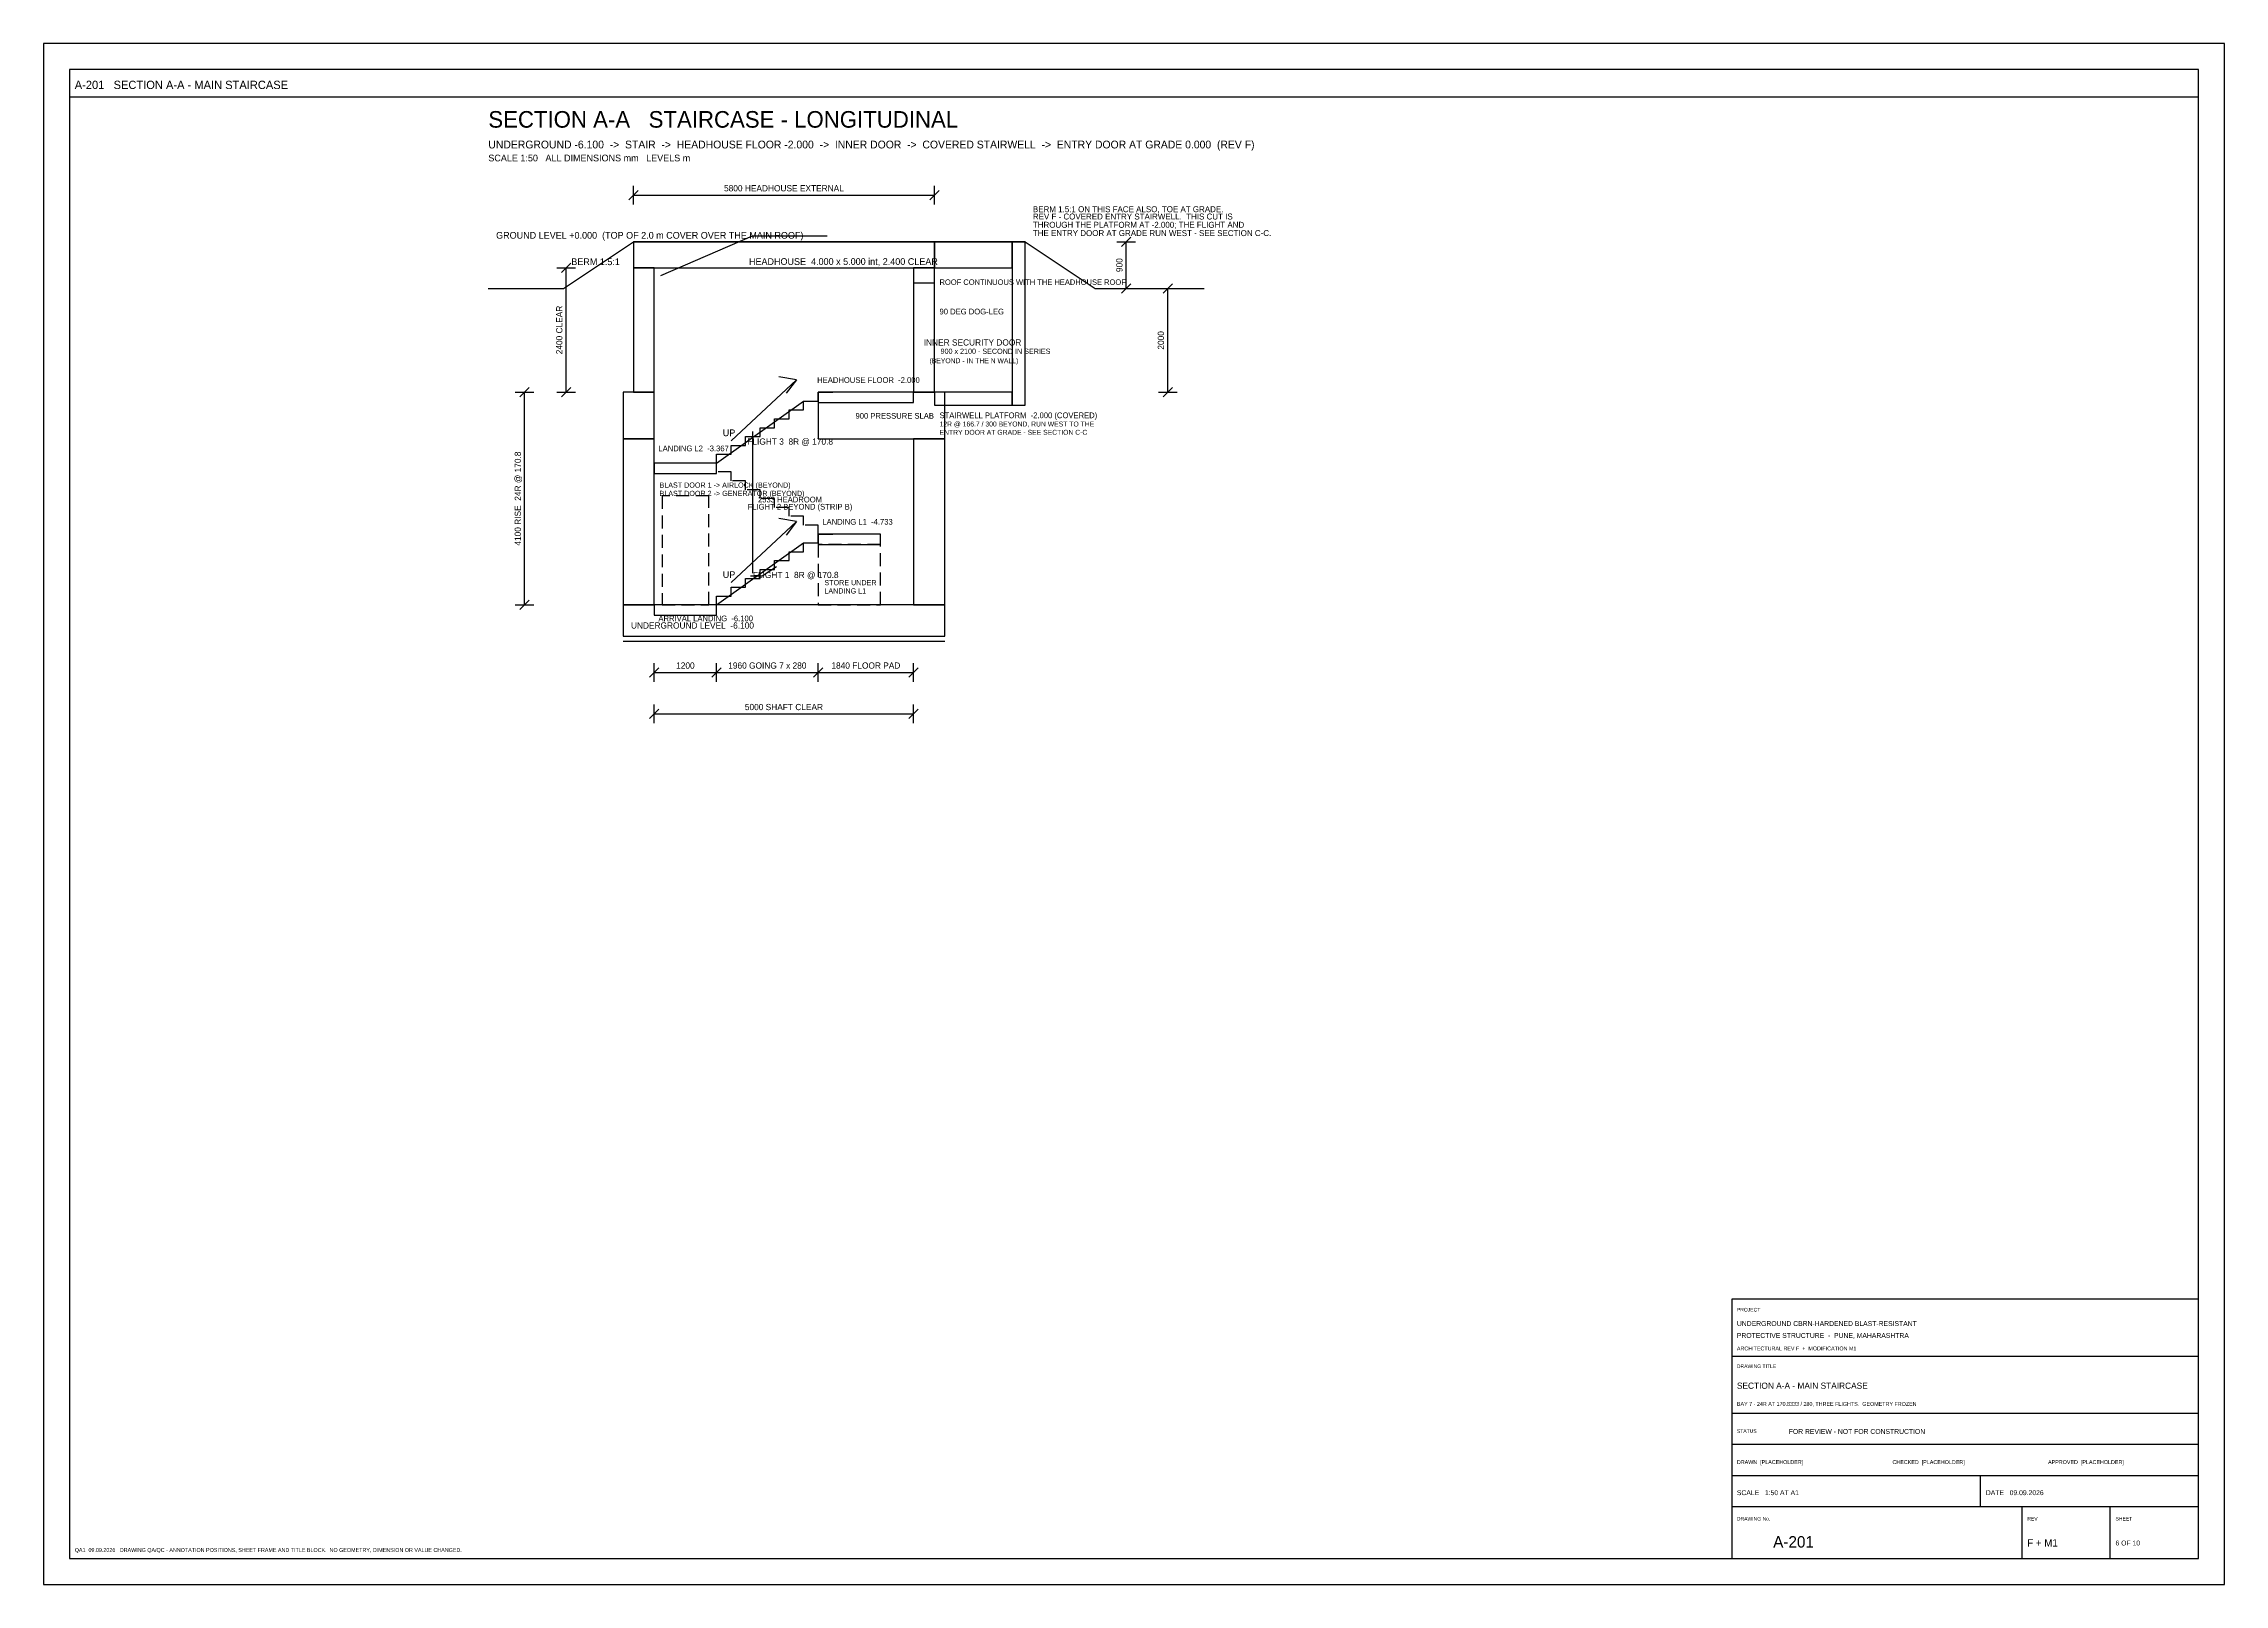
# Model space of a CAD drawing. Extents: x -11175 to 30875, y -24980 to 4720.
import ezdxf
from ezdxf.enums import TextEntityAlignment as Align

# ---------------------------------------------------------------- set-up
doc = ezdxf.new("R2010")
doc.units = 0
doc.header["$LTSCALE"] = 25
doc.linetypes.add('DASHED', pattern=[15, 10, -5])
for name, color, linetype in [('DIM', 4, 'CONTINUOUS'), ('GROUND', 42, 'CONTINUOUS'), ('HIDDEN', 8, 'DASHED'), ('LEADER', 7, 'Continuous'), ('OPENINGS', 1, 'CONTINUOUS'), ('SHEET-BORDER', 7, 'Continuous'), ('SHEET-TEXT', 7, 'Continuous'), ('SHEET-TITLEBLOCK', 7, 'Continuous'), ('STAIRS', 3, 'CONTINUOUS'), ('TEXT', 2, 'CONTINUOUS'), ('WALLS', 7, 'CONTINUOUS')]:
    doc.layers.add(name, color=color, linetype=linetype)

msp = doc.modelspace()

# ---------------------------------------------------------------- linework, layer by layer
at = {"layer": 'DIM'}
for p, q in [((110, 1710), (290, 1890)), ((200, 1620), (200, 1980)), ((200, 1800), (6000, 1800)), ((5910, 1710), (6090, 1890)), ((6000, 1620), (6000, 1980)), ((9520, 900), (9880, 900)), ((9610, 810), (9790, 990)), ((9700, 0), (9700, 900)), ((-1190, 310), (-1010, 490)), ((-1280, 400), (-920, 400)), ((-1100, -2000), (-1100, 400)), ((9520, 0), (9880, 0)), ((9610, -90), (9790, 90)), ((10320, 0), (10680, 0)), ((10410, -90), (10590, 90)), ((10500, -2000), (10500, 0)), ((-2080, -2000), (-1720, -2000)), ((-1990, -2090), (-1810, -1910)), ((-1900, -6100), (-1900, -2000)), ((-1280, -2000), (-920, -2000)), ((-1190, -2090), (-1010, -1910)), ((2080, -2937), (3340, -1760)), ((3340, -1760), (3000, -1700)), ((3340, -1760), (3140, -2020)), ((10320, -2000), (10680, -2000)), ((10410, -2090), (10590, -1910)), ((2500, -5490), (2500, -2757)), ((2080, -5670), (3340, -4493)), ((3340, -4493), (3000, -4433)), ((3340, -4493), (3140, -4753)), ((-2080, -6100), (-1720, -6100)), ((-1990, -6190), (-1810, -6010)), ((510, -7490), (690, -7310)), ((600, -7580), (600, -7220)), ((600, -7400), (1800, -7400)), ((1710, -7490), (1890, -7310)), ((1710, -7490), (1890, -7310)), ((1800, -7580), (1800, -7220)), ((1800, -7580), (1800, -7220)), ((1800, -7400), (3760, -7400)), ((3670, -7490), (3850, -7310)), ((3670, -7490), (3850, -7310)), ((3760, -7580), (3760, -7220)), ((3760, -7580), (3760, -7220)), ((3760, -7400), (5600, -7400)), ((5510, -7490), (5690, -7310)), ((5600, -7580), (5600, -7220)), ((510, -8290), (690, -8110)), ((600, -8380), (600, -8020)), ((600, -8200), (5600, -8200)), ((5510, -8290), (5690, -8110)), ((5600, -8380), (5600, -8020))]:
    msp.add_line(p, q, dxfattribs=at)
at = {"layer": 'GROUND'}
for p, q in [((-1150, 0), (200, 900)), ((200, 900), (7750, 900)), ((7750, 900), (9100, 0)), ((-2600, 0), (-1150, 0)), ((9100, 0), (11200, 0)), ((0, -6800), (6200, -6800))]:
    msp.add_line(p, q, dxfattribs=at)
msp.add_lwpolyline([(6000, -2250), (7500, -2250), (7500, -2000), (6000, -2000)], close=True, dxfattribs=at)
at = {"layer": 'HIDDEN'}
msp.add_lwpolyline([(3760, -4733), (3760, -4562), (3480, -4562), (3480, -4391), (3200, -4391), (3200, -4221), (2920, -4221), (2920, -4050), (2640, -4050), (2640, -3879), (2360, -3879), (2360, -3708), (2080, -3708), (2080, -3537), (1800, -3537), (1800, -3366), (1520, -3366)], dxfattribs=at)
for points in [[(750, -6100), (1650, -6100), (1650, -4000), (750, -4000)], [(3760, -6100), (4960, -6100), (4960, -4933), (3760, -4933)]]:
    msp.add_lwpolyline(points, close=True, dxfattribs=at)
at = {"layer": 'LEADER'}
for p, q in [((2487, 1007), (717, 246)), ((3935, 1007), (2487, 1007)), ((2678, -5539), (2954, -5357)), ((2453, -5539), (2678, -5539))]:
    msp.add_line(p, q, dxfattribs=at)
at = {"layer": 'OPENINGS'}
msp.add_lwpolyline([(5600, -2000), (6000, -2000), (6000, 100), (5600, 100)], close=True, dxfattribs=at)
at = {"layer": 'SHEET-BORDER'}
for p, q in [((30875, 4720), (-11175, 4720)), ((-11175, 4720), (-11175, -24980)), ((30875, -24980), (30875, 4720)), ((30375, 4220), (-10675, 4220)), ((-10675, 4220), (-10675, -24480)), ((30375, -24480), (30375, 4220)), ((-10675, 3695), (30375, 3695)), ((-10675, -24480), (30375, -24480)), ((-11175, -24980), (30875, -24980))]:
    msp.add_line(p, q, dxfattribs=at)
at = {"layer": 'SHEET-TITLEBLOCK'}
for p, q in [((30375, -19480), (21375, -19480)), ((21375, -19480), (21375, -24480)), ((30375, -24480), (30375, -19480)), ((21375, -20580), (30375, -20580)), ((21375, -21680), (30375, -21680)), ((21375, -22280), (30375, -22280)), ((21375, -22880), (30375, -22880)), ((26175, -23480), (26175, -22880)), ((21375, -23480), (30375, -23480)), ((26975, -24480), (26975, -23480)), ((28675, -24480), (28675, -23480)), ((21375, -24480), (30375, -24480))]:
    msp.add_line(p, q, dxfattribs=at)
at = {"layer": 'STAIRS'}
for p, q in [((1800, -3367), (3480, -2171)), ((1800, -6100), (3480, -4904))]:
    msp.add_line(p, q, dxfattribs=at)
for points in [[(1800, -3367), (1800, -3196), (2080, -3196), (2080, -3025), (2360, -3025), (2360, -2855), (2640, -2855), (2640, -2684), (2920, -2684), (2920, -2513), (3200, -2513), (3200, -2342), (3480, -2342), (3480, -2171), (3760, -2171), (3760, -2000), (4040, -2000)], [(1800, -6100), (1800, -5929), (2080, -5929), (2080, -5758), (2360, -5758), (2360, -5588), (2640, -5588), (2640, -5417), (2920, -5417), (2920, -5246), (3200, -5246), (3200, -5075), (3480, -5075), (3480, -4904), (3760, -4904), (3760, -4733), (4040, -4733)]]:
    msp.add_lwpolyline(points, dxfattribs=at)
for points in [[(3760, -2200), (5600, -2200), (5600, -2000), (3760, -2000)], [(600, -3567), (1800, -3567), (1800, -3367), (600, -3367)], [(3760, -4933), (4960, -4933), (4960, -4733), (3760, -4733)], [(600, -6300), (1800, -6300), (1800, -6100), (600, -6100)]]:
    msp.add_lwpolyline(points, close=True, dxfattribs=at)
at = {"layer": 'WALLS'}
for points in [[(200, 400), (6000, 400), (6000, 900), (200, 900)], [(6000, 400), (7500, 400), (7500, 900), (6000, 900)], [(7500, -2250), (7750, -2250), (7750, 900), (7500, 900)], [(200, -2000), (600, -2000), (600, 400), (200, 400)], [(5600, -2000), (6000, -2000), (6000, 400), (5600, 400)], [(0, -2900), (600, -2900), (600, -2000), (0, -2000)], [(3760, -2900), (6200, -2900), (6200, -2000), (3760, -2000)], [(0, -6100), (600, -6100), (600, -2900), (0, -2900)], [(5600, -6100), (6200, -6100), (6200, -2900), (5600, -2900)], [(0, -6700), (6200, -6700), (6200, -6100), (0, -6100)]]:
    msp.add_lwpolyline(points, close=True, dxfattribs=at)

# ---------------------------------------------------------------- texts
at = {"layer": 'DIM'}
for s, p in [('5800 HEADHOUSE EXTERNAL', (3100, 1872)), ('1200', (1200, -7328)), ('1960 GOING 7 x 280', (2780, -7328)), ('1840 FLOOR PAD', (4680, -7328)), ('5000 SHAFT CLEAR', (3100, -8128))]:
    msp.add_text(s, height=120, dxfattribs=at).set_placement(p, align=Align.CENTER)
for s, p in [('900', (9628, 450)), ('2400 CLEAR', (-1172, -800)), ('2000', (10428, -1000)), ('4100 RISE  24R @ 170.8', (-1972, -4050))]:
    msp.add_text(s, height=120, rotation=90, dxfattribs=at).set_placement(p, align=Align.CENTER)
at = {"layer": 'HIDDEN'}
for s, height, p in [('(BEYOND - IN THE N WALL)', 95, (5906, -1440)), ('12R @ 166.7 / 300 BEYOND, RUN WEST TO THE', 95, (6100, -2660)), ('ENTRY DOOR AT GRADE - SEE SECTION C-C', 95, (6100, -2820)), ('BLAST DOOR 1 -> AIRLOCK (BEYOND)', 100, (700, -3840)), ('BLAST DOOR 2 -> GENERATOR (BEYOND)', 100, (700, -4000)), ('FLIGHT 2 BEYOND (STRIP B)', 110, (2400, -4262))]:
    msp.add_text(s, height=height, dxfattribs=at).set_placement(p)
at = {"layer": 'SHEET-TEXT'}
for s, height, p in [('A-201   SECTION A-A - MAIN STAIRCASE', 160, (-10575, 3845)), ('PROJECT', 70, (21475, -19720)), ('UNDERGROUND CBRN-HARDENED BLAST-RESISTANT', 95, (21475, -20000)), ('PROTECTIVE STRUCTURE  -  PUNE, MAHARASHTRA', 95, (21475, -20230)), ('ARCHITECTURAL REV F  +  MODIFICATION M1', 75, (21475, -20470)), ('DRAWING TITLE', 70, (21475, -20810)), ('SECTION A-A - MAIN STAIRCASE', 120, (21475, -21210)), ('BAY 7 - 24R AT 170.8333 / 280, THREE FLIGHTS.  GEOMETRY FROZEN', 75, (21475, -21540)), ('STATUS', 70, (21475, -22060)), ('FOR REVIEW - NOT FOR CONSTRUCTION', 95, (22475, -22080)), ('DRAWN  [PLACEHOLDER]', 75, (21475, -22660)), ('CHECKED  [PLACEHOLDER]', 75, (24475, -22660)), ('APPROVED  [PLACEHOLDER]', 75, (27475, -22660)), ('SCALE   1:50 AT A1', 95, (21475, -23260)), ('DATE   09.09.2026', 95, (26275, -23260)), ('DRAWING No.', 70, (21475, -23750)), ('REV', 70, (27075, -23750)), ('SHEET', 70, (28775, -23750)), ('QA1  09.09.2026   DRAWING QA/QC - ANNOTATION POSITIONS, SHEET FRAME AND TITLE BLOCK.  NO GEOMETRY, DIMENSION OR VALUE CHANGED.', 75, (-10575, -24355)), ('A-201', 220, (22175, -24270)), ('F + M1', 140, (27075, -24250)), ('6 OF 10', 95, (28775, -24230))]:
    msp.add_text(s, height=height, dxfattribs=at).set_placement(p)
at = {"layer": 'TEXT'}
for s, height, p in [('SECTION A-A   STAIRCASE - LONGITUDINAL', 320, (-2600, 3100)), ('SCALE 1:50   ALL DIMENSIONS mm   LEVELS m', 130, (-2600, 2450)), ('UNDERGROUND -6.100  ->  STAIR  ->  HEADHOUSE FLOOR -2.000  ->  INNER DOOR  ->  COVERED STAIRWELL  ->  ENTRY DOOR AT GRADE 0.000  (REV F)', 150, (-2600, 2700)), ('THROUGH THE PLATFORM AT -2.000; THE FLIGHT AND', 115, (7900, 1170)), ('BERM 1.5:1 ON THIS FACE ALSO, TOE AT GRADE.', 115, (7900, 1471)), ('REV F - COVERED ENTRY STAIRWELL.  THIS CUT IS', 115, (7900, 1330)), ('GROUND LEVEL +0.000  (TOP OF 2.0 m COVER OVER THE MAIN ROOF)', 130, (-2450, 960)), ('THE ENTRY DOOR AT GRADE RUN WEST - SEE SECTION C-C.', 115, (7900, 1010)), ('BERM 1.5:1', 130, (-1000, 450)), ('HEADHOUSE  4.000 x 5.000 int, 2.400 CLEAR', 130, (2425, 454)), ('ROOF CONTINUOUS WITH THE HEADHOUSE ROOF', 105, (6100, 70)), ('90 DEG DOG-LEG', 110, (6100, -500)), ('INNER SECURITY DOOR', 120, (5796, -1100)), ('900 x 2100 - SECOND IN SERIES', 100, (6120, -1260)), ('HEADHOUSE FLOOR  -2.000', 110, (3741, -1820)), ('900 PRESSURE SLAB', 110, (4480, -2510)), ('STAIRWELL PLATFORM  -2.000 (COVERED)', 110, (6100, -2500)), ('UP', 130, (1920, -2847)), ('FLIGHT 3  8R @ 170.8', 120, (2394, -3011)), ('LANDING L2  -3.367', 110, (680, -3138)), ('2533 HEADROOM', 110, (2600, -4124)), ('LANDING L1  -4.733', 110, (3840, -4553)), ('UP', 130, (1920, -5580)), ('FLIGHT 1  8R @ 170.8', 120, (2501, -5582)), ('STORE UNDER', 100, (3880, -5720)), ('LANDING L1', 100, (3880, -5880)), ('ARRIVAL LANDING  -6.100', 110, (680, -6415)), ('UNDERGROUND LEVEL  -6.100', 120, (150, -6556))]:
    msp.add_text(s, height=height, dxfattribs=at).set_placement(p)

doc.saveas('drawing.dxf')
